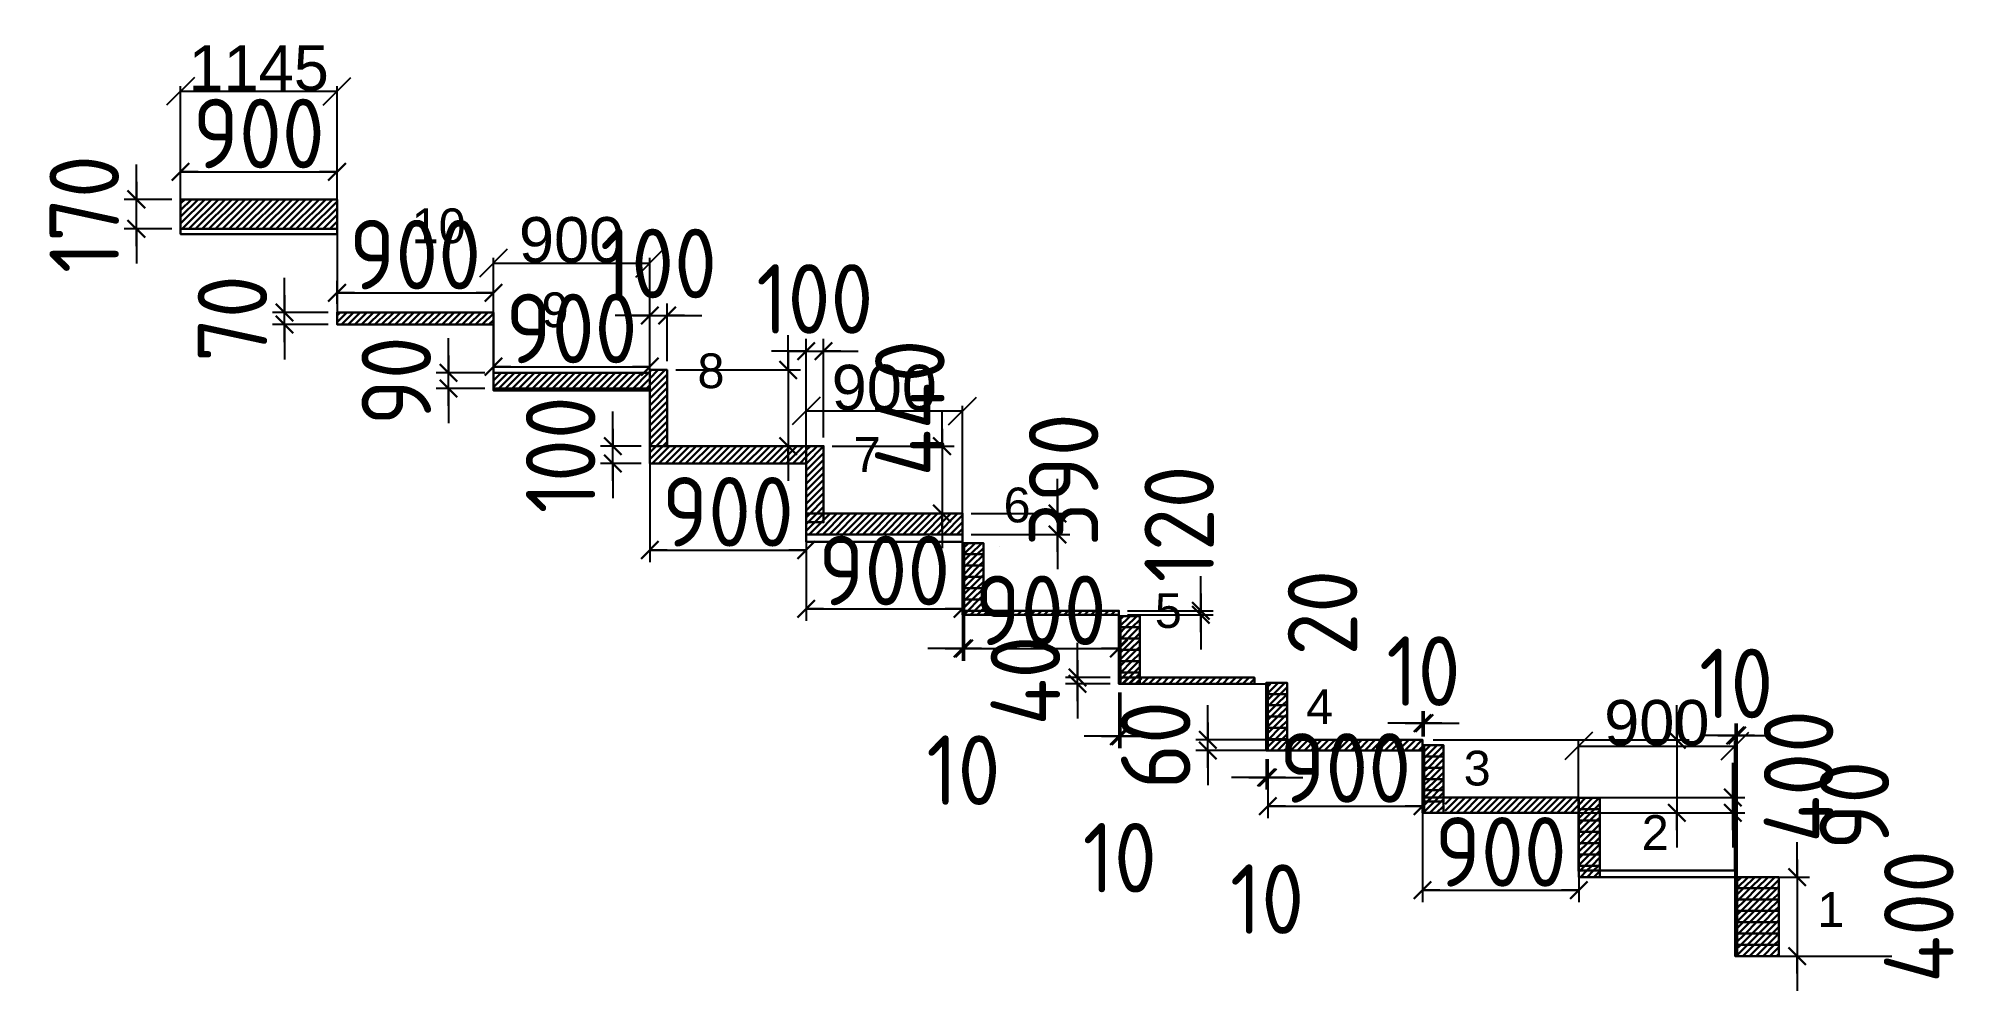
# Model space of a CAD drawing. Header units: millimetres. Extents: x -65509 to 912790, y 446 to 713294.
# Drawn here: x 259562 to 270647, y 394180 to 399688 of the extents above; entities that cross this region are included whole.
import ezdxf

# ---------------------------------------------------------------- set-up
doc = ezdxf.new("R2010")
doc.units = ezdxf.units.MM
doc.layers.get('Defpoints').update_dxf_attribs({"color": 250})
for name, color, linetype, lineweight in [('7.7.0) ммп алм резка', 6, 'Continuous', 30), ('7.7.1) ммп демонтаж бетона', 1, 'Continuous', 30), ('7.7.2) ммп кирпич', 20, 'Continuous', 30), ('7.7.3) ммп монтаж бетона', 5, 'Continuous', 30)]:
    doc.layers.add(name, color=color, linetype=linetype, lineweight=lineweight)
doc.styles.get("Standard").update_dxf_attribs({"font": 'arial.ttf'})
doc.styles.add('СПДС', font='isocpeur.ttf', dxfattribs={"width": 0.9})
doc.dimstyles.new('ISO-25', dxfattribs={"dimtxt": 2.5, "dimasz": 2.5, "dimexe": 1.25, "dimexo": 0.625, "dimtad": 1, "dimtxsty": 'Standard', "dimcen": 2.5, "dimadec": 0, "dimazin": 0, "dimtfac": 1, "dimtmove": 0, "dimatfit": 3, "dimfxl": 1, "dimarcsym": 0})
doc.dimstyles.new('Размера А3', dxfattribs={"dimtxt": 400, "dimasz": 100, "dimexe": 70, "dimexo": 50, "dimgap": 20, "dimtad": 1, "dimdec": 0, "dimrnd": 10, "dimzin": 0, "dimdsep": 46, "dimtxsty": 'СПДС', "dimblk": 'ARROWHEAD_6', "dimcen": 1, "dimazin": 0, "dimtfac": 1, "dimtdec": 0, "dimtmove": 2, "dimatfit": 0, "dimfxl": 1, "dimtolj": 1, "dimtzin": 0, "dimarcsym": 0})
pattern_1 = [(45, (-120, 0), (-19.3075507, 19.3075507), [])]

msp = doc.modelspace()

# ---------------------------------------------------------------- texts
at = {"char_height": 200, "attachment_point": 1}
for s, insert in [('10', (261709.566, 398709.74)), ('9', (262457.367, 398226.479)), ('8', (263354.588, 397875.451)), ('7', (264253.311, 397393.717)), ('6', (265116.435, 397103.085)), ('5', (265987.046, 396495.564)), ('4', (266857.657, 395942.448)), ('3', (267764.543, 395588.817)), ('2', (268789.082, 395218.188)), ('1', (269799.581, 394775.055))]:
    msp.add_mtext_dynamic_manual_height_columns(s, width=428.23244, gutter_width=12.5, heights=[0], dxfattribs=dict(at, insert=insert))
at = {"layer": '7.7.1) ммп демонтаж бетона', "insert": (265090.53, 396763.586), "char_height": 2.5, "attachment_point": 1}
msp.add_mtext_dynamic_manual_height_columns('6', width=346.442, gutter_width=12.5, heights=[0], dxfattribs=at)

# ---------------------------------------------------------------- blocks, each defined once
blk = doc.blocks.new('_Oblique')
at = {"color": 0, "linetype": 'ByBlock', "lineweight": -2}
blk.add_line((-0.5, -0.5), (0.5, 0.5), dxfattribs=at)
blk = doc.blocks.new('*D589')
at = {"layer": '7.7.0) ммп алм резка', "color": 0, "lineweight": -2, "transparency": 16777216}
for p, q in [((260379, 398605), (260379, 399414)), ((261280, 398622), (261280, 399414)), ((260379, 399384), (261280, 399384))]:
    blk.add_line(p, q, dxfattribs=at)
at = {"layer": 'Defpoints', "color": 0, "lineweight": 25, "transparency": 16777216}
for p in [(261280, 399384), (260379, 398575), (261280, 398592)]:
    blk.add_point(p, dxfattribs=at)
at = {"layer": '7.7.0) ммп алм резка', "color": 0, "lineweight": -2, "transparency": 16777216, "xscale": 160, "yscale": 160, "zscale": 160, "rotation": 180}
blk.add_blockref('_Oblique', (260379, 399384), dxfattribs=at)
at = {"layer": '7.7.0) ммп алм резка', "color": 0, "lineweight": -2, "transparency": 16777216, "xscale": 160, "yscale": 160, "zscale": 160}
blk.add_blockref('_Oblique', (261280, 399384), dxfattribs=at)
at = {"layer": '7.7.0) ммп алм резка', "color": 0, "lineweight": 25, "transparency": 16777216, "insert": (260829, 399517), "char_height": 260, "attachment_point": 5}
blk.add_mtext('1145', dxfattribs=at)
blk = doc.blocks.new('*D590')
at = {"layer": '7.7.0) ммп алм резка', "color": 0, "lineweight": -2, "transparency": 16777216}
for p, q in [((262180, 397675), (262180, 398425)), ((262180, 398395), (263080, 398395)), ((263080, 397675), (263080, 398425))]:
    blk.add_line(p, q, dxfattribs=at)
at = {"layer": 'Defpoints', "color": 0, "lineweight": 25, "transparency": 16777216}
for p in [(263080, 398395), (262180, 397645), (263080, 397645)]:
    blk.add_point(p, dxfattribs=at)
at = {"layer": '7.7.0) ммп алм резка', "color": 0, "lineweight": -2, "transparency": 16777216, "xscale": 160, "yscale": 160, "zscale": 160, "rotation": 180}
blk.add_blockref('_Oblique', (262180, 398395), dxfattribs=at)
at = {"layer": '7.7.0) ммп алм резка', "color": 0, "lineweight": -2, "transparency": 16777216, "xscale": 160, "yscale": 160, "zscale": 160}
blk.add_blockref('_Oblique', (263080, 398395), dxfattribs=at)
at = {"layer": '7.7.0) ммп алм резка', "color": 0, "lineweight": 25, "transparency": 16777216, "insert": (262630, 398528), "char_height": 260, "attachment_point": 5}
blk.add_mtext('900', dxfattribs=at)
blk = doc.blocks.new('*D591')
at = {"layer": '7.7.0) ммп алм резка', "color": 0, "lineweight": -2, "transparency": 16777216}
for p, q in [((263980, 396824), (263980, 397574)), ((263980, 397544), (264880, 397544)), ((264880, 396824), (264880, 397574))]:
    blk.add_line(p, q, dxfattribs=at)
at = {"layer": 'Defpoints', "color": 0, "lineweight": 25, "transparency": 16777216}
for p in [(264880, 397544), (263980, 396794), (264880, 396794)]:
    blk.add_point(p, dxfattribs=at)
at = {"layer": '7.7.0) ммп алм резка', "color": 0, "lineweight": -2, "transparency": 16777216, "xscale": 160, "yscale": 160, "zscale": 160, "rotation": 180}
blk.add_blockref('_Oblique', (263980, 397544), dxfattribs=at)
at = {"layer": '7.7.0) ммп алм резка', "color": 0, "lineweight": -2, "transparency": 16777216, "xscale": 160, "yscale": 160, "zscale": 160}
blk.add_blockref('_Oblique', (264880, 397544), dxfattribs=at)
at = {"layer": '7.7.0) ммп алм резка', "color": 0, "lineweight": 25, "transparency": 16777216, "insert": (264430, 397678), "char_height": 260, "attachment_point": 5}
blk.add_mtext('900', dxfattribs=at)
blk = doc.blocks.new('*D592')
at = {"layer": '7.7.0) ммп алм резка', "color": 0, "lineweight": -2, "transparency": 16777216}
for p, q in [((268426, 394896), (268426, 395646)), ((268426, 395616), (269326, 395616)), ((269326, 394896), (269326, 395646))]:
    blk.add_line(p, q, dxfattribs=at)
at = {"layer": 'Defpoints', "color": 0, "lineweight": 25, "transparency": 16777216}
for p in [(269326, 395616), (268426, 394866), (269326, 394866)]:
    blk.add_point(p, dxfattribs=at)
at = {"layer": '7.7.0) ммп алм резка', "color": 0, "lineweight": -2, "transparency": 16777216, "xscale": 160, "yscale": 160, "zscale": 160, "rotation": 180}
blk.add_blockref('_Oblique', (268426, 395616), dxfattribs=at)
at = {"layer": '7.7.0) ммп алм резка', "color": 0, "lineweight": -2, "transparency": 16777216, "xscale": 160, "yscale": 160, "zscale": 160}
blk.add_blockref('_Oblique', (269326, 395616), dxfattribs=at)
at = {"layer": '7.7.0) ммп алм резка', "color": 0, "lineweight": 25, "transparency": 16777216, "insert": (268876, 395749), "char_height": 260, "attachment_point": 5}
blk.add_mtext('900', dxfattribs=at)
blk = doc.blocks.new('ARROWHEAD_6')
at = {"color": 0, "linetype": 'Continuous'}
for p, q in [((0, 0), (-1, 0)), ((-0.5, -0.5), (0.5, 0.5))]:
    blk.add_line(p, q, dxfattribs=at)
blk = doc.blocks.new('*D593')
at = {"layer": '7.7.3) ммп монтаж бетона', "color": 0, "lineweight": -2, "transparency": 16777216}
for p, q in [((260380, 398812), (260380, 398991)), ((261280, 398812), (261280, 398991)), ((260480, 398921), (261180, 398921))]:
    blk.add_line(p, q, dxfattribs=at)
at = {"layer": 'Defpoints', "color": 0, "lineweight": 25, "transparency": 16777216}
for p in [(261280, 398921), (260380, 398762), (261280, 398762)]:
    blk.add_point(p, dxfattribs=at)
at = {"layer": '7.7.3) ммп монтаж бетона', "color": 0, "lineweight": -2, "transparency": 16777216, "xscale": 100, "yscale": 100, "zscale": 100, "rotation": 180}
blk.add_blockref('ARROWHEAD_6', (260380, 398921), dxfattribs=at)
at = {"layer": '7.7.3) ммп монтаж бетона', "color": 0, "lineweight": -2, "transparency": 16777216, "xscale": 100, "yscale": 100, "zscale": 100}
blk.add_blockref('ARROWHEAD_6', (261280, 398921), dxfattribs=at)
at = {"layer": '7.7.3) ммп монтаж бетона', "color": 0, "lineweight": 25, "transparency": 16777216, "insert": (260830, 399141), "char_height": 400, "attachment_point": 5, "style": 'СПДС'}
blk.add_mtext('\\A1;900', dxfattribs=at)
blk = doc.blocks.new('*D594')
at = {"layer": '7.7.3) ммп монтаж бетона', "color": 0, "lineweight": -2, "transparency": 16777216}
for p, q in [((260125, 398862), (260125, 398962)), ((260330, 398762), (260055, 398762)), ((260125, 398592), (260125, 398762)), ((260330, 398592), (260055, 398592)), ((260125, 398492), (260125, 398392))]:
    blk.add_line(p, q, dxfattribs=at)
at = {"layer": 'Defpoints', "color": 0, "lineweight": 25, "transparency": 16777216}
for p in [(260125, 398762), (260380, 398762), (260380, 398592)]:
    blk.add_point(p, dxfattribs=at)
at = {"layer": '7.7.3) ммп монтаж бетона', "color": 0, "lineweight": -2, "transparency": 16777216, "xscale": 100, "yscale": 100, "zscale": 100}
for p, rotation in [((260125, 398762), 270), ((260125, 398592), 90)]:
    blk.add_blockref('ARROWHEAD_6', p, dxfattribs=dict(at, rotation=rotation))
at = {"layer": '7.7.3) ммп монтаж бетона', "color": 0, "lineweight": 25, "transparency": 16777216, "insert": (259825, 398677), "char_height": 400, "attachment_point": 5, "rotation": 90, "style": 'СПДС'}
blk.add_mtext('\\A1;170', dxfattribs=at)
blk = doc.blocks.new('*D595')
at = {"layer": '7.7.3) ммп монтаж бетона', "color": 0, "lineweight": -2, "transparency": 16777216}
for p, q in [((261280, 398161), (261280, 398294)), ((262180, 398161), (262180, 398294)), ((261380, 398224), (262080, 398224))]:
    blk.add_line(p, q, dxfattribs=at)
at = {"layer": 'Defpoints', "color": 0, "lineweight": 25, "transparency": 16777216}
for p in [(262180, 398224), (261280, 398111), (262180, 398111)]:
    blk.add_point(p, dxfattribs=at)
at = {"layer": '7.7.3) ммп монтаж бетона', "color": 0, "lineweight": -2, "transparency": 16777216, "xscale": 100, "yscale": 100, "zscale": 100, "rotation": 180}
blk.add_blockref('ARROWHEAD_6', (261280, 398224), dxfattribs=at)
at = {"layer": '7.7.3) ммп монтаж бетона', "color": 0, "lineweight": -2, "transparency": 16777216, "xscale": 100, "yscale": 100, "zscale": 100}
blk.add_blockref('ARROWHEAD_6', (262180, 398224), dxfattribs=at)
at = {"layer": '7.7.3) ммп монтаж бетона', "color": 0, "lineweight": 25, "transparency": 16777216, "insert": (261730, 398444), "char_height": 400, "attachment_point": 5, "style": 'СПДС'}
blk.add_mtext('\\A1;900', dxfattribs=at)
blk = doc.blocks.new('*D596')
at = {"layer": '7.7.3) ммп монтаж бетона', "color": 0, "lineweight": -2, "transparency": 16777216}
for p, q in [((260978, 398211), (260978, 398311)), ((261230, 398111), (260908, 398111)), ((260978, 398041), (260978, 398111)), ((261230, 398041), (260908, 398041)), ((260978, 397941), (260978, 397841))]:
    blk.add_line(p, q, dxfattribs=at)
at = {"layer": 'Defpoints', "color": 0, "lineweight": 25, "transparency": 16777216}
for p in [(260978, 398111), (261280, 398111), (261280, 398041)]:
    blk.add_point(p, dxfattribs=at)
at = {"layer": '7.7.3) ммп монтаж бетона', "color": 0, "lineweight": -2, "transparency": 16777216, "xscale": 100, "yscale": 100, "zscale": 100}
for p, rotation in [((260978, 398111), 270), ((260978, 398041), 90)]:
    blk.add_blockref('ARROWHEAD_6', p, dxfattribs=dict(at, rotation=rotation))
at = {"layer": '7.7.3) ммп монтаж бетона', "color": 0, "lineweight": 25, "transparency": 16777216, "insert": (260678, 398076), "char_height": 400, "attachment_point": 5, "rotation": 90, "style": 'СПДС'}
blk.add_mtext('\\A1;70', dxfattribs=at)
blk = doc.blocks.new('*D597')
at = {"layer": '7.7.3) ммп монтаж бетона', "color": 0, "lineweight": -2, "transparency": 16777216}
for p, q in [((262180, 397813), (262180, 397869)), ((263080, 397813), (263080, 397869)), ((262280, 397799), (262980, 397799))]:
    blk.add_line(p, q, dxfattribs=at)
at = {"layer": 'Defpoints', "color": 0, "lineweight": 25, "transparency": 16777216}
for p in [(262180, 397763), (263080, 397799), (263080, 397763)]:
    blk.add_point(p, dxfattribs=at)
at = {"layer": '7.7.3) ммп монтаж бетона', "color": 0, "lineweight": -2, "transparency": 16777216, "xscale": 100, "yscale": 100, "zscale": 100, "rotation": 180}
blk.add_blockref('ARROWHEAD_6', (262180, 397799), dxfattribs=at)
at = {"layer": '7.7.3) ммп монтаж бетона', "color": 0, "lineweight": -2, "transparency": 16777216, "xscale": 100, "yscale": 100, "zscale": 100}
blk.add_blockref('ARROWHEAD_6', (263080, 397799), dxfattribs=at)
at = {"layer": '7.7.3) ммп монтаж бетона', "color": 0, "lineweight": 25, "transparency": 16777216, "insert": (262630, 398019), "char_height": 400, "attachment_point": 5, "style": 'СПДС'}
blk.add_mtext('\\A1;900', dxfattribs=at)
blk = doc.blocks.new('*D598')
at = {"layer": '7.7.3) ммп монтаж бетона', "color": 0, "lineweight": -2, "transparency": 16777216}
for p, q in [((261921, 397863), (261921, 397963)), ((262130, 397763), (261851, 397763)), ((261921, 397673), (261921, 397763)), ((262130, 397673), (261851, 397673)), ((261921, 397573), (261921, 397473))]:
    blk.add_line(p, q, dxfattribs=at)
at = {"layer": 'Defpoints', "color": 0, "lineweight": 25, "transparency": 16777216}
for p in [(261921, 397763), (262180, 397763), (262180, 397673)]:
    blk.add_point(p, dxfattribs=at)
at = {"layer": '7.7.3) ммп монтаж бетона', "color": 0, "lineweight": -2, "transparency": 16777216, "xscale": 100, "yscale": 100, "zscale": 100}
for p, rotation in [((261921, 397763), 270), ((261921, 397673), 90)]:
    blk.add_blockref('ARROWHEAD_6', p, dxfattribs=dict(at, rotation=rotation))
at = {"layer": '7.7.3) ммп монтаж бетона', "color": 0, "lineweight": 25, "transparency": 16777216, "insert": (261621, 397718), "char_height": 400, "attachment_point": 5, "rotation": 90, "style": 'СПДС'}
blk.add_mtext('\\A1;90', dxfattribs=at)
blk = doc.blocks.new('*D599')
at = {"layer": '7.7.3) ммп монтаж бетона', "color": 0, "lineweight": -2, "transparency": 16777216}
for p, q in [((262980, 398093), (262880, 398093)), ((263080, 397830), (263080, 398163)), ((263080, 398093), (263180, 398093)), ((263180, 397830), (263180, 398163)), ((263280, 398093), (263380, 398093))]:
    blk.add_line(p, q, dxfattribs=at)
at = {"layer": 'Defpoints', "color": 0, "lineweight": 25, "transparency": 16777216}
for p in [(263180, 398093), (263080, 397780), (263180, 397780)]:
    blk.add_point(p, dxfattribs=at)
at = {"layer": '7.7.3) ммп монтаж бетона', "color": 0, "lineweight": -2, "transparency": 16777216, "xscale": 100, "yscale": 100, "zscale": 100}
blk.add_blockref('ARROWHEAD_6', (263080, 398093), dxfattribs=at)
at = {"layer": '7.7.3) ммп монтаж бетона', "color": 0, "lineweight": -2, "transparency": 16777216, "xscale": 100, "yscale": 100, "zscale": 100, "rotation": 180}
blk.add_blockref('ARROWHEAD_6', (263180, 398093), dxfattribs=at)
at = {"layer": '7.7.3) ммп монтаж бетона', "color": 0, "lineweight": 25, "transparency": 16777216, "insert": (263130, 398393), "char_height": 400, "attachment_point": 5, "style": 'СПДС'}
blk.add_mtext('\\A1;100', dxfattribs=at)
blk = doc.blocks.new('*D600')
at = {"layer": '7.7.3) ммп монтаж бетона', "color": 0, "lineweight": -2, "transparency": 16777216}
for p, q in [((263877, 397880), (263877, 397980)), ((263230, 397780), (263947, 397780)), ((263877, 397780), (263877, 397342)), ((263230, 397342), (263947, 397342)), ((263877, 397242), (263877, 397142))]:
    blk.add_line(p, q, dxfattribs=at)
at = {"layer": 'Defpoints', "color": 0, "lineweight": 25, "transparency": 16777216}
for p in [(263180, 397780), (263180, 397342), (263877, 397342)]:
    blk.add_point(p, dxfattribs=at)
at = {"layer": '7.7.3) ммп монтаж бетона', "color": 0, "lineweight": -2, "transparency": 16777216, "xscale": 100, "yscale": 100, "zscale": 100}
for p, rotation in [((263877, 397780), 270), ((263877, 397342), 90)]:
    blk.add_blockref('ARROWHEAD_6', p, dxfattribs=dict(at, rotation=rotation))
at = {"layer": '7.7.3) ммп монтаж бетона', "color": 0, "lineweight": 25, "transparency": 16777216, "insert": (264577, 397561), "char_height": 400, "attachment_point": 5, "rotation": 90, "style": 'СПДС'}
blk.add_mtext('\\A1;440', dxfattribs=at)
blk = doc.blocks.new('*D601')
at = {"layer": '7.7.3) ммп монтаж бетона', "color": 0, "lineweight": -2, "transparency": 16777216}
for p, q in [((263080, 397292), (263080, 396674)), ((263980, 397192), (263980, 396674)), ((263180, 396744), (263880, 396744))]:
    blk.add_line(p, q, dxfattribs=at)
at = {"layer": 'Defpoints', "color": 0, "lineweight": 25, "transparency": 16777216}
for p in [(263080, 397342), (263980, 397242), (263980, 396744)]:
    blk.add_point(p, dxfattribs=at)
at = {"layer": '7.7.3) ммп монтаж бетона', "color": 0, "lineweight": -2, "transparency": 16777216, "xscale": 100, "yscale": 100, "zscale": 100, "rotation": 180}
blk.add_blockref('ARROWHEAD_6', (263080, 396744), dxfattribs=at)
at = {"layer": '7.7.3) ммп монтаж бетона', "color": 0, "lineweight": -2, "transparency": 16777216, "xscale": 100, "yscale": 100, "zscale": 100}
blk.add_blockref('ARROWHEAD_6', (263980, 396744), dxfattribs=at)
at = {"layer": '7.7.3) ммп монтаж бетона', "color": 0, "lineweight": 25, "transparency": 16777216, "insert": (263530, 396964), "char_height": 400, "attachment_point": 5, "style": 'СПДС'}
blk.add_mtext('\\A1;900', dxfattribs=at)
blk = doc.blocks.new('*D602')
at = {"layer": '7.7.3) ммп монтаж бетона', "color": 0, "lineweight": -2, "transparency": 16777216}
for p, q in [((262867, 397442), (262867, 397542)), ((263030, 397342), (262797, 397342)), ((262867, 397242), (262867, 397342)), ((263030, 397242), (262797, 397242)), ((262867, 397142), (262867, 397042))]:
    blk.add_line(p, q, dxfattribs=at)
at = {"layer": 'Defpoints', "color": 0, "lineweight": 25, "transparency": 16777216}
for p in [(262867, 397342), (263080, 397342), (263080, 397242)]:
    blk.add_point(p, dxfattribs=at)
at = {"layer": '7.7.3) ммп монтаж бетона', "color": 0, "lineweight": -2, "transparency": 16777216, "xscale": 100, "yscale": 100, "zscale": 100}
for p, rotation in [((262867, 397342), 270), ((262867, 397242), 90)]:
    blk.add_blockref('ARROWHEAD_6', p, dxfattribs=dict(at, rotation=rotation))
at = {"layer": '7.7.3) ммп монтаж бетона', "color": 0, "lineweight": 25, "transparency": 16777216, "insert": (262567, 397292), "char_height": 400, "attachment_point": 5, "rotation": 90, "style": 'СПДС'}
blk.add_mtext('\\A1;100', dxfattribs=at)
blk = doc.blocks.new('*D603')
at = {"layer": '7.7.3) ммп монтаж бетона', "color": 0, "lineweight": -2, "transparency": 16777216}
for p, q in [((263980, 397392), (263980, 397959)), ((264080, 397392), (264080, 397959)), ((263880, 397889), (263780, 397889)), ((263980, 397889), (264080, 397889)), ((264180, 397889), (264280, 397889))]:
    blk.add_line(p, q, dxfattribs=at)
at = {"layer": 'Defpoints', "color": 0, "lineweight": 25, "transparency": 16777216}
for p in [(264080, 397889), (263980, 397342), (264080, 397342)]:
    blk.add_point(p, dxfattribs=at)
at = {"layer": '7.7.3) ммп монтаж бетона', "color": 0, "lineweight": -2, "transparency": 16777216, "xscale": 100, "yscale": 100, "zscale": 100}
blk.add_blockref('ARROWHEAD_6', (263980, 397889), dxfattribs=at)
at = {"layer": '7.7.3) ммп монтаж бетона', "color": 0, "lineweight": -2, "transparency": 16777216, "xscale": 100, "yscale": 100, "zscale": 100, "rotation": 180}
blk.add_blockref('ARROWHEAD_6', (264080, 397889), dxfattribs=at)
at = {"layer": '7.7.3) ммп монтаж бетона', "color": 0, "lineweight": 25, "transparency": 16777216, "insert": (264030, 398189), "char_height": 400, "attachment_point": 5, "style": 'СПДС'}
blk.add_mtext('\\A1;100', dxfattribs=at)
blk = doc.blocks.new('*D604')
at = {"layer": '7.7.3) ммп монтаж бетона', "color": 0, "lineweight": -2, "transparency": 16777216}
for p, q in [((264762, 397442), (264762, 397542)), ((264130, 397342), (264832, 397342)), ((264762, 397342), (264762, 396954)), ((264130, 396954), (264832, 396954)), ((264762, 396854), (264762, 396754))]:
    blk.add_line(p, q, dxfattribs=at)
at = {"layer": 'Defpoints', "color": 0, "lineweight": 25, "transparency": 16777216}
for p in [(264080, 397342), (264080, 396954), (264762, 396954)]:
    blk.add_point(p, dxfattribs=at)
at = {"layer": '7.7.3) ммп монтаж бетона', "color": 0, "lineweight": -2, "transparency": 16777216, "xscale": 100, "yscale": 100, "zscale": 100}
for p, rotation in [((264762, 397342), 270), ((264762, 396954), 90)]:
    blk.add_blockref('ARROWHEAD_6', p, dxfattribs=dict(at, rotation=rotation))
at = {"layer": '7.7.3) ммп монтаж бетона', "color": 0, "lineweight": 25, "transparency": 16777216, "insert": (265462, 397148), "char_height": 400, "attachment_point": 5, "rotation": 90, "style": 'СПДС'}
blk.add_mtext('\\A1;390', dxfattribs=at)
blk = doc.blocks.new('*D605')
at = {"layer": '7.7.3) ммп монтаж бетона', "color": 0, "lineweight": -2, "transparency": 16777216}
for p, q in [((263980, 396784), (263980, 396336)), ((264880, 396784), (264880, 396336)), ((264080, 396406), (264780, 396406))]:
    blk.add_line(p, q, dxfattribs=at)
at = {"layer": 'Defpoints', "color": 0, "lineweight": 25, "transparency": 16777216}
for p in [(263980, 396834), (264880, 396834), (264880, 396406)]:
    blk.add_point(p, dxfattribs=at)
at = {"layer": '7.7.3) ммп монтаж бетона', "color": 0, "lineweight": -2, "transparency": 16777216, "xscale": 100, "yscale": 100, "zscale": 100, "rotation": 180}
blk.add_blockref('ARROWHEAD_6', (263980, 396406), dxfattribs=at)
at = {"layer": '7.7.3) ммп монтаж бетона', "color": 0, "lineweight": -2, "transparency": 16777216, "xscale": 100, "yscale": 100, "zscale": 100}
blk.add_blockref('ARROWHEAD_6', (264880, 396406), dxfattribs=at)
at = {"layer": '7.7.3) ммп монтаж бетона', "color": 0, "lineweight": 25, "transparency": 16777216, "insert": (264430, 396626), "char_height": 400, "attachment_point": 5, "style": 'СПДС'}
blk.add_mtext('\\A1;900', dxfattribs=at)
blk = doc.blocks.new('*D606')
at = {"layer": '7.7.3) ммп монтаж бетона', "color": 0, "lineweight": -2, "transparency": 16777216}
for p, q in [((265427, 397054), (265427, 397154)), ((264930, 396954), (265497, 396954)), ((265427, 396954), (265427, 396834)), ((264930, 396834), (265497, 396834)), ((265427, 396734), (265427, 396634))]:
    blk.add_line(p, q, dxfattribs=at)
at = {"layer": 'Defpoints', "color": 0, "lineweight": 25, "transparency": 16777216}
for p in [(264880, 396954), (264880, 396834), (265427, 396834)]:
    blk.add_point(p, dxfattribs=at)
at = {"layer": '7.7.3) ммп монтаж бетона', "color": 0, "lineweight": -2, "transparency": 16777216, "xscale": 100, "yscale": 100, "zscale": 100}
for p, rotation in [((265427, 396954), 270), ((265427, 396834), 90)]:
    blk.add_blockref('ARROWHEAD_6', p, dxfattribs=dict(at, rotation=rotation))
at = {"layer": '7.7.3) ммп монтаж бетона', "color": 0, "lineweight": 25, "transparency": 16777216, "insert": (266127, 396894), "char_height": 400, "attachment_point": 5, "rotation": 90, "style": 'СПДС'}
blk.add_mtext('\\A1;120', dxfattribs=at)
blk = doc.blocks.new('*D607')
at = {"layer": '7.7.3) ммп монтаж бетона', "color": 0, "lineweight": -2, "transparency": 16777216}
for p, q in [((264880, 396734), (264880, 396107)), ((264890, 396734), (264890, 396107)), ((264780, 396177), (264680, 396177)), ((264880, 396177), (264890, 396177)), ((264990, 396177), (265090, 396177))]:
    blk.add_line(p, q, dxfattribs=at)
at = {"layer": 'Defpoints', "color": 0, "lineweight": 25, "transparency": 16777216}
for p in [(264880, 396784), (264890, 396784), (264890, 396177)]:
    blk.add_point(p, dxfattribs=at)
at = {"layer": '7.7.3) ммп монтаж бетона', "color": 0, "lineweight": -2, "transparency": 16777216, "xscale": 100, "yscale": 100, "zscale": 100}
blk.add_blockref('ARROWHEAD_6', (264880, 396177), dxfattribs=at)
at = {"layer": '7.7.3) ммп монтаж бетона', "color": 0, "lineweight": -2, "transparency": 16777216, "xscale": 100, "yscale": 100, "zscale": 100, "rotation": 180}
blk.add_blockref('ARROWHEAD_6', (264890, 396177), dxfattribs=at)
at = {"layer": '7.7.3) ммп монтаж бетона', "color": 0, "lineweight": 25, "transparency": 16777216, "insert": (264885, 395477), "char_height": 400, "attachment_point": 5, "style": 'СПДС'}
blk.add_mtext('\\A1;10', dxfattribs=at)
blk = doc.blocks.new('*D608')
at = {"layer": '7.7.3) ммп монтаж бетона', "color": 0, "lineweight": -2, "transparency": 16777216}
for p, q in [((264880, 396321), (264880, 396107)), ((265780, 396344), (265780, 396107)), ((264980, 396177), (265680, 396177))]:
    blk.add_line(p, q, dxfattribs=at)
at = {"layer": 'Defpoints', "color": 0, "lineweight": 25, "transparency": 16777216}
for p in [(265780, 396394), (264880, 396371), (265780, 396177)]:
    blk.add_point(p, dxfattribs=at)
at = {"layer": '7.7.3) ммп монтаж бетона', "color": 0, "lineweight": -2, "transparency": 16777216, "xscale": 100, "yscale": 100, "zscale": 100, "rotation": 180}
blk.add_blockref('ARROWHEAD_6', (264880, 396177), dxfattribs=at)
at = {"layer": '7.7.3) ммп монтаж бетона', "color": 0, "lineweight": -2, "transparency": 16777216, "xscale": 100, "yscale": 100, "zscale": 100}
blk.add_blockref('ARROWHEAD_6', (265780, 396177), dxfattribs=at)
at = {"layer": '7.7.3) ммп монтаж бетона', "color": 0, "lineweight": 25, "transparency": 16777216, "insert": (265330, 396397), "char_height": 400, "attachment_point": 5, "style": 'СПДС'}
blk.add_mtext('\\A1;900', dxfattribs=at)
blk = doc.blocks.new('*D609')
at = {"layer": '7.7.3) ммп монтаж бетона', "color": 0, "lineweight": -2, "transparency": 16777216}
for p, q in [((266252, 396494), (266252, 396594)), ((265830, 396394), (266322, 396394)), ((266252, 396371), (266252, 396394)), ((265830, 396371), (266322, 396371)), ((266252, 396271), (266252, 396171))]:
    blk.add_line(p, q, dxfattribs=at)
at = {"layer": 'Defpoints', "color": 0, "lineweight": 25, "transparency": 16777216}
for p in [(265780, 396394), (266252, 396394), (265780, 396371)]:
    blk.add_point(p, dxfattribs=at)
at = {"layer": '7.7.3) ммп монтаж бетона', "color": 0, "lineweight": -2, "transparency": 16777216, "xscale": 100, "yscale": 100, "zscale": 100}
for p, rotation in [((266252, 396394), 270), ((266252, 396371), 90)]:
    blk.add_blockref('ARROWHEAD_6', p, dxfattribs=dict(at, rotation=rotation))
at = {"layer": '7.7.3) ммп монтаж бетона', "color": 0, "lineweight": 25, "transparency": 16777216, "insert": (266952, 396383), "char_height": 400, "attachment_point": 5, "rotation": 90, "style": 'СПДС'}
blk.add_mtext('\\A1;20', dxfattribs=at)
blk = doc.blocks.new('*D610')
at = {"layer": '7.7.3) ммп монтаж бетона', "color": 0, "lineweight": -2, "transparency": 16777216}
for p, q in [((265780, 395924), (265780, 395603)), ((265790, 395924), (265790, 395603)), ((265680, 395673), (265580, 395673)), ((265780, 395673), (265790, 395673)), ((265890, 395673), (265990, 395673))]:
    blk.add_line(p, q, dxfattribs=at)
at = {"layer": 'Defpoints', "color": 0, "lineweight": 25, "transparency": 16777216}
for p in [(265780, 395974), (265790, 395974), (265790, 395673)]:
    blk.add_point(p, dxfattribs=at)
at = {"layer": '7.7.3) ммп монтаж бетона', "color": 0, "lineweight": -2, "transparency": 16777216, "xscale": 100, "yscale": 100, "zscale": 100}
blk.add_blockref('ARROWHEAD_6', (265780, 395673), dxfattribs=at)
at = {"layer": '7.7.3) ммп монтаж бетона', "color": 0, "lineweight": -2, "transparency": 16777216, "xscale": 100, "yscale": 100, "zscale": 100, "rotation": 180}
blk.add_blockref('ARROWHEAD_6', (265790, 395673), dxfattribs=at)
at = {"layer": '7.7.3) ммп монтаж бетона', "color": 0, "lineweight": 25, "transparency": 16777216, "insert": (265785, 394973), "char_height": 400, "attachment_point": 5, "style": 'СПДС'}
blk.add_mtext('\\A1;10', dxfattribs=at)
blk = doc.blocks.new('*D611')
at = {"layer": '7.7.3) ммп монтаж бетона', "color": 0, "lineweight": -2, "transparency": 16777216}
for p, q in [((265542, 396110), (265542, 396210)), ((265730, 396010), (265472, 396010)), ((265730, 395974), (265472, 395974)), ((265542, 395974), (265542, 396010)), ((265542, 395874), (265542, 395774))]:
    blk.add_line(p, q, dxfattribs=at)
at = {"layer": 'Defpoints', "color": 0, "lineweight": 25, "transparency": 16777216}
for p in [(265542, 396010), (265780, 396010), (265780, 395974)]:
    blk.add_point(p, dxfattribs=at)
at = {"layer": '7.7.3) ммп монтаж бетона', "color": 0, "lineweight": -2, "transparency": 16777216, "xscale": 100, "yscale": 100, "zscale": 100}
for p, rotation in [((265542, 396010), 270), ((265542, 395974), 90)]:
    blk.add_blockref('ARROWHEAD_6', p, dxfattribs=dict(at, rotation=rotation))
at = {"layer": '7.7.3) ммп монтаж бетона', "color": 0, "lineweight": 25, "transparency": 16777216, "insert": (265242, 395992), "char_height": 400, "attachment_point": 5, "rotation": 90, "style": 'СПДС'}
blk.add_mtext('\\A1;40', dxfattribs=at)
blk = doc.blocks.new('*D612')
at = {"layer": '7.7.3) ммп монтаж бетона', "color": 0, "lineweight": -2, "transparency": 16777216}
for p, q in [((266628, 395540), (266628, 395365)), ((266638, 395540), (266638, 395365)), ((266528, 395435), (266428, 395435)), ((266628, 395435), (266638, 395435)), ((266738, 395435), (266838, 395435))]:
    blk.add_line(p, q, dxfattribs=at)
at = {"layer": 'Defpoints', "color": 0, "lineweight": 25, "transparency": 16777216}
for p in [(266628, 395590), (266638, 395590), (266638, 395435)]:
    blk.add_point(p, dxfattribs=at)
at = {"layer": '7.7.3) ммп монтаж бетона', "color": 0, "lineweight": -2, "transparency": 16777216, "xscale": 100, "yscale": 100, "zscale": 100}
blk.add_blockref('ARROWHEAD_6', (266628, 395435), dxfattribs=at)
at = {"layer": '7.7.3) ммп монтаж бетона', "color": 0, "lineweight": -2, "transparency": 16777216, "xscale": 100, "yscale": 100, "zscale": 100, "rotation": 180}
blk.add_blockref('ARROWHEAD_6', (266638, 395435), dxfattribs=at)
at = {"layer": '7.7.3) ммп монтаж бетона', "color": 0, "lineweight": 25, "transparency": 16777216, "insert": (266633, 394735), "char_height": 400, "attachment_point": 5, "style": 'СПДС'}
blk.add_mtext('\\A1;10', dxfattribs=at)
blk = doc.blocks.new('*D613')
at = {"layer": '7.7.3) ммп монтаж бетона', "color": 0, "lineweight": -2, "transparency": 16777216}
for p, q in [((266638, 395540), (266638, 395200)), ((267528, 395540), (267528, 395200)), ((266738, 395270), (267428, 395270))]:
    blk.add_line(p, q, dxfattribs=at)
at = {"layer": 'Defpoints', "color": 0, "lineweight": 25, "transparency": 16777216}
for p in [(266638, 395590), (267528, 395590), (267528, 395270)]:
    blk.add_point(p, dxfattribs=at)
at = {"layer": '7.7.3) ммп монтаж бетона', "color": 0, "lineweight": -2, "transparency": 16777216, "xscale": 100, "yscale": 100, "zscale": 100, "rotation": 180}
blk.add_blockref('ARROWHEAD_6', (266638, 395270), dxfattribs=at)
at = {"layer": '7.7.3) ммп монтаж бетона', "color": 0, "lineweight": -2, "transparency": 16777216, "xscale": 100, "yscale": 100, "zscale": 100}
blk.add_blockref('ARROWHEAD_6', (267528, 395270), dxfattribs=at)
at = {"layer": '7.7.3) ммп монтаж бетона', "color": 0, "lineweight": 25, "transparency": 16777216, "insert": (267083, 395490), "char_height": 400, "attachment_point": 5, "style": 'СПДС'}
blk.add_mtext('\\A1;900', dxfattribs=at)
blk = doc.blocks.new('*D614')
at = {"layer": '7.7.3) ммп монтаж бетона', "color": 0, "lineweight": -2, "transparency": 16777216}
for p, q in [((266292, 395751), (266292, 395851)), ((267478, 395651), (266222, 395651)), ((266292, 395590), (266292, 395651)), ((267478, 395590), (266222, 395590)), ((266292, 395490), (266292, 395390))]:
    blk.add_line(p, q, dxfattribs=at)
at = {"layer": 'Defpoints', "color": 0, "lineweight": 25, "transparency": 16777216}
for p in [(266292, 395651), (267528, 395651), (267528, 395590)]:
    blk.add_point(p, dxfattribs=at)
at = {"layer": '7.7.3) ммп монтаж бетона', "color": 0, "lineweight": -2, "transparency": 16777216, "xscale": 100, "yscale": 100, "zscale": 100}
for p, rotation in [((266292, 395651), 270), ((266292, 395590), 90)]:
    blk.add_blockref('ARROWHEAD_6', p, dxfattribs=dict(at, rotation=rotation))
at = {"layer": '7.7.3) ммп монтаж бетона', "color": 0, "lineweight": 25, "transparency": 16777216, "insert": (265992, 395621), "char_height": 400, "attachment_point": 5, "rotation": 90, "style": 'СПДС'}
blk.add_mtext('\\A1;60', dxfattribs=at)
blk = doc.blocks.new('*D615')
at = {"layer": '7.7.3) ммп монтаж бетона', "color": 0, "lineweight": -2, "transparency": 16777216}
for p, q in [((267428, 395747), (267328, 395747)), ((267528, 395671), (267528, 395817)), ((267528, 395747), (267538, 395747)), ((267538, 395671), (267538, 395817)), ((267638, 395747), (267738, 395747))]:
    blk.add_line(p, q, dxfattribs=at)
at = {"layer": 'Defpoints', "color": 0, "lineweight": 25, "transparency": 16777216}
for p in [(267538, 395747), (267528, 395621), (267538, 395621)]:
    blk.add_point(p, dxfattribs=at)
at = {"layer": '7.7.3) ммп монтаж бетона', "color": 0, "lineweight": -2, "transparency": 16777216, "xscale": 100, "yscale": 100, "zscale": 100}
blk.add_blockref('ARROWHEAD_6', (267528, 395747), dxfattribs=at)
at = {"layer": '7.7.3) ммп монтаж бетона', "color": 0, "lineweight": -2, "transparency": 16777216, "xscale": 100, "yscale": 100, "zscale": 100, "rotation": 180}
blk.add_blockref('ARROWHEAD_6', (267538, 395747), dxfattribs=at)
at = {"layer": '7.7.3) ммп монтаж бетона', "color": 0, "lineweight": 25, "transparency": 16777216, "insert": (267533, 396047), "char_height": 400, "attachment_point": 5, "style": 'СПДС'}
blk.add_mtext('\\A1;10', dxfattribs=at)
blk = doc.blocks.new('*D616')
at = {"layer": '7.7.3) ммп монтаж бетона', "color": 0, "lineweight": -2, "transparency": 16777216}
for p, q in [((268992, 395751), (268992, 395851)), ((267588, 395651), (269062, 395651)), ((268992, 395651), (268992, 395231)), ((267588, 395231), (269062, 395231)), ((268992, 395131), (268992, 395031))]:
    blk.add_line(p, q, dxfattribs=at)
at = {"layer": 'Defpoints', "color": 0, "lineweight": 25, "transparency": 16777216}
for p in [(267538, 395651), (267538, 395231), (268992, 395231)]:
    blk.add_point(p, dxfattribs=at)
at = {"layer": '7.7.3) ммп монтаж бетона', "color": 0, "lineweight": -2, "transparency": 16777216, "xscale": 100, "yscale": 100, "zscale": 100}
for p, rotation in [((268992, 395651), 270), ((268992, 395231), 90)]:
    blk.add_blockref('ARROWHEAD_6', p, dxfattribs=dict(at, rotation=rotation))
at = {"layer": '7.7.3) ммп монтаж бетона', "color": 0, "lineweight": 25, "transparency": 16777216, "insert": (269692, 395441), "char_height": 400, "attachment_point": 5, "rotation": 90, "style": 'СПДС'}
blk.add_mtext('\\A1;400', dxfattribs=at)
blk = doc.blocks.new('*D617')
at = {"layer": '7.7.3) ммп монтаж бетона', "color": 0, "lineweight": -2, "transparency": 16777216}
for p, q in [((267528, 395269), (267528, 394717)), ((268428, 395269), (268428, 394717)), ((267628, 394787), (268328, 394787))]:
    blk.add_line(p, q, dxfattribs=at)
at = {"layer": 'Defpoints', "color": 0, "lineweight": 25, "transparency": 16777216}
for p in [(267528, 395319), (268428, 395319), (268428, 394787)]:
    blk.add_point(p, dxfattribs=at)
at = {"layer": '7.7.3) ммп монтаж бетона', "color": 0, "lineweight": -2, "transparency": 16777216, "xscale": 100, "yscale": 100, "zscale": 100, "rotation": 180}
blk.add_blockref('ARROWHEAD_6', (267528, 394787), dxfattribs=at)
at = {"layer": '7.7.3) ммп монтаж бетона', "color": 0, "lineweight": -2, "transparency": 16777216, "xscale": 100, "yscale": 100, "zscale": 100}
blk.add_blockref('ARROWHEAD_6', (268428, 394787), dxfattribs=at)
at = {"layer": '7.7.3) ммп монтаж бетона', "color": 0, "lineweight": 25, "transparency": 16777216, "insert": (267978, 395007), "char_height": 400, "attachment_point": 5, "style": 'СПДС'}
blk.add_mtext('\\A1;900', dxfattribs=at)
blk = doc.blocks.new('*D618')
at = {"layer": '7.7.3) ммп монтаж бетона', "color": 0, "lineweight": -2, "transparency": 16777216}
for p, q in [((269313, 395419), (269313, 395519)), ((268478, 395319), (269383, 395319)), ((269313, 395231), (269313, 395319)), ((268478, 395231), (269383, 395231)), ((269313, 395131), (269313, 395031))]:
    blk.add_line(p, q, dxfattribs=at)
at = {"layer": 'Defpoints', "color": 0, "lineweight": 25, "transparency": 16777216}
for p in [(268428, 395319), (269313, 395319), (268428, 395231)]:
    blk.add_point(p, dxfattribs=at)
at = {"layer": '7.7.3) ммп монтаж бетона', "color": 0, "lineweight": -2, "transparency": 16777216, "xscale": 100, "yscale": 100, "zscale": 100}
for p, rotation in [((269313, 395319), 270), ((269313, 395231), 90)]:
    blk.add_blockref('ARROWHEAD_6', p, dxfattribs=dict(at, rotation=rotation))
at = {"layer": '7.7.3) ммп монтаж бетона', "color": 0, "lineweight": 25, "transparency": 16777216, "insert": (270013, 395275), "char_height": 400, "attachment_point": 5, "rotation": 90, "style": 'СПДС'}
blk.add_mtext('\\A1;90', dxfattribs=at)
blk = doc.blocks.new('*D619')
at = {"layer": '7.7.3) ммп монтаж бетона', "color": 0, "lineweight": -2, "transparency": 16777216}
for p, q in [((269684, 394962), (269684, 395062)), ((269388, 394862), (269754, 394862)), ((269684, 394862), (269684, 394407)), ((269388, 394407), (269754, 394407)), ((269684, 394307), (269684, 394207))]:
    blk.add_line(p, q, dxfattribs=at)
at = {"layer": 'Defpoints', "color": 0, "lineweight": 25, "transparency": 16777216}
for p in [(269338, 394862), (269338, 394407), (269684, 394407)]:
    blk.add_point(p, dxfattribs=at)
at = {"layer": '7.7.3) ммп монтаж бетона', "color": 0, "lineweight": -2, "transparency": 16777216, "xscale": 100, "yscale": 100, "zscale": 100}
for p, rotation in [((269684, 394862), 270), ((269684, 394407), 90)]:
    blk.add_blockref('ARROWHEAD_6', p, dxfattribs=dict(at, rotation=rotation))
at = {"layer": '7.7.3) ммп монтаж бетона', "color": 0, "lineweight": 25, "transparency": 16777216, "insert": (270384, 394635), "char_height": 400, "attachment_point": 5, "rotation": 90, "style": 'СПДС'}
blk.add_mtext('\\A1;400', dxfattribs=at)
blk = doc.blocks.new('*D620')
at = {"layer": '7.7.3) ммп монтаж бетона', "color": 0, "lineweight": -2, "transparency": 16777216}
for p, q in [((269328, 394457), (269328, 395746)), ((269338, 394457), (269338, 395746)), ((269228, 395676), (269128, 395676)), ((269328, 395676), (269338, 395676)), ((269438, 395676), (269538, 395676))]:
    blk.add_line(p, q, dxfattribs=at)
at = {"layer": 'Defpoints', "color": 0, "lineweight": 25, "transparency": 16777216}
for p in [(269338, 395676), (269328, 394407), (269338, 394407)]:
    blk.add_point(p, dxfattribs=at)
at = {"layer": '7.7.3) ммп монтаж бетона', "color": 0, "lineweight": -2, "transparency": 16777216, "xscale": 100, "yscale": 100, "zscale": 100}
blk.add_blockref('ARROWHEAD_6', (269328, 395676), dxfattribs=at)
at = {"layer": '7.7.3) ммп монтаж бетона', "color": 0, "lineweight": -2, "transparency": 16777216, "xscale": 100, "yscale": 100, "zscale": 100, "rotation": 180}
blk.add_blockref('ARROWHEAD_6', (269338, 395676), dxfattribs=at)
at = {"layer": '7.7.3) ммп монтаж бетона', "color": 0, "lineweight": 25, "transparency": 16777216, "insert": (269333, 395976), "char_height": 400, "attachment_point": 5, "style": 'СПДС'}
blk.add_mtext('\\A1;10', dxfattribs=at)

# ---------------------------------------------------------------- dimensions: what is measured, and where the dimension line sits
at = {"layer": '7.7.0) ммп алм резка', "color": 0, "lineweight": 25}
dim = msp.add_linear_dim(base=(261280.005, 399383.569), p1=(260378.846, 398574.716), p2=(261280.005, 398591.95), text='1145', dimstyle='ISO-25', override={"dimtxt": 260, "dimasz": 160, "dimexe": 30, "dimexo": 30, "dimdec": 0, "dimblk1": 'Oblique', "dimblk2": 'Oblique', "dimsah": 1}, dxfattribs=at)
dim.commit()
dim.dimension.update_dxf_attribs({"geometry": '*D589', "text_midpoint": (260829.426, 399516.943)})
for base, p1, p2, picture, middle in [((263080.265, 398395.044), (262180.265, 397645.044), (263080.265, 397645.044), '*D590', (262630.265, 398528.418)), ((264879.979, 397544.299), (263979.979, 396794.299), (264879.979, 396794.299), '*D591', (264429.979, 397677.673)), ((269326.31, 395615.865), (268426.31, 394865.865), (269326.31, 394865.865), '*D592', (268876.31, 395749.239))]:
    dim = msp.add_linear_dim(base=base, p1=p1, p2=p2, dimstyle='ISO-25', override={"dimtxt": 260, "dimasz": 160, "dimexe": 30, "dimexo": 30, "dimdec": 0, "dimblk1": 'Oblique', "dimblk2": 'Oblique', "dimsah": 1}, dxfattribs=at)
    dim.commit()
    dim.dimension.update_dxf_attribs({"geometry": picture, "text_midpoint": middle})
at = {"layer": '7.7.3) ммп монтаж бетона', "color": 18, "lineweight": 25, "true_color": 0x000000}
for base, p1, p2, picture, middle in [((261280.005, 398921.289), (260380.005, 398761.95), (261280.005, 398761.95), '*D593', (260830.005, 399141.289)), ((262180.005, 398223.884), (261280.005, 398111.135), (262180.005, 398111.135), '*D595', (261730.005, 398443.884)), ((263180.005, 398092.948), (263080.005, 397780.135), (263180.005, 397780.135), '*D599', (263130.005, 398392.948)), ((264080.005, 397888.704), (263980.005, 397342.135), (264080.005, 397342.135), '*D603', (264030.005, 398188.704)), ((263080.005, 397798.846), (262180.005, 397763.135), (263080.005, 397763.135), '*D597', (262630.005, 398018.846)), ((263980.005, 396743.532), (263080.005, 397342.135), (263980.005, 397242.135), '*D601', (263530.005, 396963.532)), ((264880.005, 396405.706), (263980.005, 396834.135), (264880.005, 396834.135), '*D605', (264430.005, 396625.706)), ((264890.005, 396177.37), (264880.005, 396784.135), (264890.005, 396784.135), '*D607', (264885.005, 395477.37)), ((265780.005, 396177.37), (264880.005, 396371.135), (265780.005, 396394.135), '*D608', (265330.005, 396397.37)), ((267537.814, 395747.202), (267527.814, 395621.135), (267537.814, 395621.135), '*D615', (267532.814, 396047.202)), ((269337.814, 395676.222), (269327.814, 394407.135), (269337.814, 394407.135), '*D620', (269332.814, 395976.222)), ((265790.005, 395672.948), (265780.005, 395974.135), (265790.005, 395974.135), '*D610', (265785.005, 394972.948)), ((266637.814, 395435.36), (266627.814, 395590.135), (266637.814, 395590.135), '*D612', (266632.814, 394735.36)), ((268427.814, 394786.656), (267527.814, 395319.135), (268427.814, 395319.135), '*D617', (267977.814, 395006.656))]:
    dim = msp.add_linear_dim(base=base, p1=p1, p2=p2, dimstyle='Размера А3', dxfattribs=at)
    dim.commit()
    dim.dimension.update_dxf_attribs({"geometry": picture, "text_midpoint": middle})
for base, p1, p2, picture, middle in [((260124.516, 398761.95), (260380.005, 398591.95), (260380.005, 398761.95), '*D594', (259824.516, 398676.95)), ((260977.677, 398111.135), (261280.005, 398041.135), (261280.005, 398111.135), '*D596', (260677.677, 398076.135)), ((261921.289, 397763.135), (262180.005, 397673.135), (262180.005, 397763.135), '*D598', (261621.289, 397718.135)), ((263876.503, 397342.135), (263180.005, 397780.135), (263180.005, 397342.135), '*D600', (264576.503, 397561.135)), ((262866.607, 397342.135), (263080.005, 397242.135), (263080.005, 397342.135), '*D602', (262566.607, 397292.135)), ((264761.646, 396954.135), (264080.005, 397342.135), (264080.005, 396954.135), '*D604', (265461.646, 397148.135)), ((265427.253, 396834.135), (264880.005, 396954.135), (264880.005, 396834.135), '*D606', (266127.253, 396894.135)), ((266252.493, 396394.135), (265780.005, 396371.135), (265780.005, 396394.135), '*D609', (266952.493, 396382.635)), ((265541.659, 396010.135), (265780.005, 395974.135), (265780.005, 396010.135), '*D611', (265241.659, 395992.135)), ((266292.309, 395651.135), (267527.814, 395590.135), (267527.814, 395651.135), '*D614', (265992.309, 395620.635)), ((269313.35, 395319.135), (268427.814, 395231.135), (268427.814, 395319.135), '*D618', (270013.35, 395275.135))]:
    dim = msp.add_linear_dim(base=base, p1=p1, p2=p2, angle=90, dimstyle='Размера А3', dxfattribs=at)
    dim.commit()
    dim.dimension.update_dxf_attribs({"geometry": picture, "text_midpoint": middle})
for base, p1, p2, picture, middle in [((268992.364, 395231.135), (267537.814, 395651.135), (267537.814, 395231.135), '*D616', (269692.364, 395441.135)), ((269684.309, 394407.135), (269337.814, 394862.135), (269337.814, 394407.135), '*D619', (270384.309, 394634.635))]:
    dim = msp.add_linear_dim(base=base, p1=p1, p2=p2, angle=90, text='400', dimstyle='Размера А3', dxfattribs=at)
    dim.commit()
    dim.dimension.update_dxf_attribs({"geometry": picture, "text_midpoint": middle})
dim = msp.add_linear_dim(base=(267527.814, 395269.791), p1=(266637.814, 395590.135), p2=(267527.814, 395590.135), text='900', dimstyle='Размера А3', dxfattribs=at)
dim.commit()
dim.dimension.update_dxf_attribs({"geometry": '*D613', "text_midpoint": (267082.814, 395489.791)})

# ---------------------------------------------------------------- hatches: boundary and pattern name
at = {"layer": '7.7.2) ммп кирпич'}
h = msp.add_hatch(dxfattribs=at)
h.set_pattern_fill('ANSI31', color=256, scale=8.6)
h.paths.add_polyline_path([(265000.005, 396784.135), (264880.005, 396784.135), (264880.005, 396719.135), (265000.005, 396719.135)])
h = msp.add_hatch(dxfattribs=at)
h.set_pattern_fill('ANSI31', color=256, scale=8.6)
h.paths.add_polyline_path([(265000.005, 396719.135), (264880.005, 396719.135), (264880.005, 396654.135), (265000.005, 396654.135)])
h = msp.add_hatch(dxfattribs=at)
h.set_pattern_fill('ANSI31', color=256, scale=8.6)
h.paths.add_polyline_path([(265000.005, 396654.135), (264880.005, 396654.135), (264880.005, 396589.135), (265000.005, 396589.135)])
h = msp.add_hatch(dxfattribs=at)
h.set_pattern_fill('ANSI31', color=256, scale=8.6)
h.paths.add_polyline_path([(265000.005, 396589.135), (264880.005, 396589.135), (264880.005, 396524.135), (265000.005, 396524.135)])
h = msp.add_hatch(dxfattribs=at)
h.set_pattern_fill('ANSI31', color=256, scale=8.6)
h.paths.add_polyline_path([(265000.005, 396524.135), (264880.005, 396524.135), (264880.005, 396459.135), (265000.005, 396459.135)])
h = msp.add_hatch(dxfattribs=at)
h.set_pattern_fill('ANSI31', color=256, scale=8.6)
h.paths.add_polyline_path([(265000.005, 396459.135), (264880.005, 396459.135), (264880.005, 396394.135), (265000.005, 396394.135)])
h = msp.add_hatch(dxfattribs=at)
h.set_pattern_fill('ANSI31', color=256, scale=8.6)
h.paths.add_polyline_path([(265900.005, 396364.135), (265780.005, 396364.135), (265780.005, 396299.135), (265900.005, 396299.135)])
h = msp.add_hatch(dxfattribs=at)
h.set_pattern_fill('ANSI31', color=256, scale=8.6)
h.paths.add_polyline_path([(265900.005, 396299.135), (265780.005, 396299.135), (265780.005, 396234.135), (265900.005, 396234.135)])
h = msp.add_hatch(dxfattribs=at)
h.set_pattern_fill('ANSI31', color=256, scale=8.6)
h.paths.add_polyline_path([(265900.005, 396234.135), (265780.005, 396234.135), (265780.005, 396169.135), (265900.005, 396169.135)])
h = msp.add_hatch(dxfattribs=at)
h.set_pattern_fill('ANSI31', color=256, scale=8.6)
h.paths.add_polyline_path([(265900.005, 396169.135), (265780.005, 396169.135), (265780.005, 396104.135), (265900.005, 396104.135)])
h = msp.add_hatch(dxfattribs=at)
h.set_pattern_fill('ANSI31', color=256, scale=8.6)
h.paths.add_polyline_path([(265900.005, 396104.135), (265780.005, 396104.135), (265780.005, 396039.135), (265900.005, 396039.135)])
h = msp.add_hatch(dxfattribs=at)
h.set_pattern_fill('ANSI31', color=256, scale=8.6)
h.paths.add_polyline_path([(265900.005, 396039.135), (265780.005, 396039.135), (265780.005, 396010.135), (265900.005, 396010.135)])
h = msp.add_hatch(dxfattribs=at)
h.set_pattern_fill('ANSI31', color=256, scale=8.6)
h.paths.add_polyline_path([(265900.005, 396010.135), (265780.005, 396010.135), (265780.005, 395974.135), (265900.005, 395974.135)])
h = msp.add_hatch(dxfattribs=at)
h.set_pattern_fill('ANSI31', color=256, scale=8.6)
h.paths.add_polyline_path([(266747.814, 395980.135), (266680.005, 395980.135), (266680.005, 395974.135), (266627.814, 395974.135), (266627.814, 395915.135), (266747.814, 395915.135)])
h = msp.add_hatch(dxfattribs=at)
h.set_pattern_fill('ANSI31', color=256, scale=8.6)
h.paths.add_polyline_path([(266747.814, 395915.135), (266627.814, 395915.135), (266627.814, 395850.135), (266747.814, 395850.135)])
h = msp.add_hatch(dxfattribs=at)
h.set_pattern_fill('ANSI31', color=256, scale=8.6)
h.paths.add_polyline_path([(266747.814, 395850.135), (266627.814, 395850.135), (266627.814, 395785.135), (266747.814, 395785.135)])
h = msp.add_hatch(dxfattribs=at)
h.set_pattern_fill('ANSI31', color=256, scale=8.6)
h.paths.add_polyline_path([(266747.814, 395785.135), (266627.814, 395785.135), (266627.814, 395720.135), (266747.814, 395720.135)])
h = msp.add_hatch(dxfattribs=at)
h.set_pattern_fill('ANSI31', color=256, scale=8.6)
h.paths.add_polyline_path([(266747.814, 395720.135), (266627.814, 395720.135), (266627.814, 395655.135), (266747.814, 395655.135)])
h = msp.add_hatch(dxfattribs=at)
h.set_pattern_fill('ANSI31', color=256, scale=8.6)
h.paths.add_polyline_path([(266747.814, 395655.135), (266627.814, 395655.135), (266627.814, 395651.135), (266747.814, 395651.135)])
h = msp.add_hatch(dxfattribs=at)
h.set_pattern_fill('ANSI31', color=256, scale=8.6)
h.paths.add_polyline_path([(266747.814, 395651.135), (266627.814, 395651.135), (266627.814, 395590.135), (266747.814, 395590.135)])
h = msp.add_hatch(dxfattribs=at)
h.set_pattern_fill('ANSI31', color=256, scale=8.6)
h.paths.add_polyline_path([(267647.814, 395621.135), (267527.814, 395621.135), (267527.814, 395556.135), (267647.814, 395556.135)])
h = msp.add_hatch(dxfattribs=at)
h.set_pattern_fill('ANSI31', color=256, scale=8.6)
h.paths.add_polyline_path([(267647.814, 395556.135), (267527.814, 395556.135), (267527.814, 395491.135), (267647.814, 395491.135)])
h = msp.add_hatch(dxfattribs=at)
h.set_pattern_fill('ANSI31', color=256, scale=8.6)
h.paths.add_polyline_path([(267647.814, 395491.135), (267527.814, 395491.135), (267527.814, 395426.135), (267647.814, 395426.135)])
h = msp.add_hatch(dxfattribs=at)
h.set_pattern_fill('ANSI31', color=256, scale=8.6)
h.paths.add_polyline_path([(267647.814, 395426.135), (267527.814, 395426.135), (267527.814, 395361.135), (267647.814, 395361.135)])
h = msp.add_hatch(dxfattribs=at)
h.set_pattern_fill('ANSI31', color=256, scale=8.6)
h.paths.add_polyline_path([(267647.814, 395361.135), (267527.814, 395361.135), (267527.814, 395319.135), (267647.814, 395319.135)])
h = msp.add_hatch(dxfattribs=at)
h.set_pattern_fill('ANSI31', color=256, scale=8.6)
h.paths.add_polyline_path([(267647.814, 395319.135), (267527.814, 395319.135), (267527.814, 395296.135), (267647.814, 395296.135)])
h = msp.add_hatch(dxfattribs=at)
h.set_pattern_fill('ANSI31', color=256, scale=8.6)
h.paths.add_polyline_path([(267647.814, 395296.135), (267527.814, 395296.135), (267527.814, 395231.135), (267647.814, 395231.135)])
h = msp.add_hatch(dxfattribs=at)
h.set_pattern_fill('ANSI31', color=256, scale=8.6)
h.paths.add_polyline_path([(268547.814, 395317.135), (268427.814, 395317.135), (268427.814, 395252.135), (268547.814, 395252.135)])
h = msp.add_hatch(dxfattribs=at)
h.set_pattern_fill('ANSI31', color=256, scale=8.6)
h.paths.add_polyline_path([(268547.814, 395252.135), (268427.814, 395252.135), (268427.814, 395187.135), (268547.814, 395187.135)])
h = msp.add_hatch(dxfattribs=at)
h.set_pattern_fill('ANSI31', color=256, scale=8.6)
h.paths.add_polyline_path([(268547.814, 395187.135), (268427.814, 395187.135), (268427.814, 395122.135), (268547.814, 395122.135)])
h = msp.add_hatch(dxfattribs=at)
h.set_pattern_fill('ANSI31', color=256, scale=8.6)
h.paths.add_polyline_path([(268547.814, 395122.135), (268427.814, 395122.135), (268427.814, 395057.135), (268547.814, 395057.135)])
h = msp.add_hatch(dxfattribs=at)
h.set_pattern_fill('ANSI31', color=256, scale=8.6)
h.paths.add_polyline_path([(268547.814, 395057.135), (268427.814, 395057.135), (268427.814, 394992.135), (268547.814, 394992.135)])
h = msp.add_hatch(dxfattribs=at)
h.set_pattern_fill('ANSI31', color=256, scale=8.6)
h.paths.add_polyline_path([(268547.814, 394992.135), (268427.814, 394992.135), (268427.814, 394927.135), (268547.814, 394927.135)])
h = msp.add_hatch(dxfattribs=at)
h.set_pattern_fill('ANSI31', color=256, scale=8.6)
h.paths.add_polyline_path([(268547.814, 394927.135), (268427.814, 394927.135), (268427.814, 394899.135), (268547.814, 394899.135)])
h = msp.add_hatch(dxfattribs=at)
h.set_pattern_fill('ANSI31', color=256, scale=8.6)
h.paths.add_polyline_path([(268547.814, 394899.135), (268427.814, 394899.135), (268427.814, 394862.135), (268547.814, 394862.135)])
h = msp.add_hatch(dxfattribs=at)
h.set_pattern_fill('ANSI31', color=256, scale=8.6)
h.paths.add_polyline_path([(269577.814, 394862.135), (269327.814, 394862.135), (269327.814, 394797.135), (269577.814, 394797.135)])
h = msp.add_hatch(dxfattribs=at)
h.set_pattern_fill('ANSI31', color=256, scale=8.6)
h.paths.add_polyline_path([(269577.814, 394797.135), (269327.814, 394797.135), (269327.814, 394732.135), (269577.814, 394732.135)])
h = msp.add_hatch(dxfattribs=at)
h.set_pattern_fill('ANSI31', color=256, scale=8.6)
h.paths.add_polyline_path([(269577.814, 394732.135), (269327.814, 394732.135), (269327.814, 394667.135), (269577.814, 394667.135)])
h = msp.add_hatch(dxfattribs=at)
h.set_pattern_fill('ANSI31', color=256, scale=8.6)
h.paths.add_polyline_path([(269577.814, 394667.135), (269327.814, 394667.135), (269327.814, 394602.135), (269577.814, 394602.135)])
h = msp.add_hatch(dxfattribs=at)
h.set_pattern_fill('ANSI31', color=256, scale=8.6)
h.paths.add_polyline_path([(269577.814, 394602.135), (269327.814, 394602.135), (269327.814, 394537.135), (269577.814, 394537.135)])
h = msp.add_hatch(dxfattribs=at)
h.set_pattern_fill('ANSI31', color=256, scale=8.6)
h.paths.add_polyline_path([(269577.814, 394537.135), (269327.814, 394537.135), (269327.814, 394472.135), (269577.814, 394472.135)])
h = msp.add_hatch(dxfattribs=at)
h.set_pattern_fill('ANSI31', color=256, scale=8.6)
h.paths.add_polyline_path([(269577.814, 394472.135), (269327.814, 394472.135), (269327.814, 394407.135), (269577.814, 394407.135)])
at = {"layer": '7.7.3) ммп монтаж бетона'}
h = msp.add_hatch(dxfattribs=at)
h.set_pattern_fill('ANSI31', color=256, scale=8.6)
h.paths.add_polyline_path([(261280.005, 398761.95), (260380.005, 398761.95), (260380.005, 398591.95), (261280.005, 398591.95)])
h = msp.add_hatch(dxfattribs=at)
h.set_pattern_fill('ANSI31', color=256, scale=8.6)
h.paths.add_polyline_path([(262180.005, 398111.135), (261280.005, 398111.135), (261280.005, 398041.135), (262180.005, 398041.135)])
h = msp.add_hatch(dxfattribs=at)
h.set_pattern_fill('ANSI31', color=256, scale=8.6)
h.paths.add_polyline_path([(263080.005, 397763.135), (262180.005, 397763.135), (262180.005, 397673.135), (263080.005, 397673.135)])
h = msp.add_hatch(dxfattribs=at)
h.set_pattern_fill('ANSI31', color=256, scale=8.6)
h.paths.add_polyline_path([(263180.005, 397780.135), (263080.005, 397780.135), (263080.005, 397342.135), (263180.005, 397342.135)])
h = msp.add_hatch(dxfattribs=at)
h.set_pattern_fill('ANSI31', color=256, scale=8.6)
h.paths.add_polyline_path([(263980.005, 397342.135), (263080.005, 397342.135), (263080.005, 397242.135), (263980.005, 397242.135)])
h = msp.add_hatch(dxfattribs=at)
h.set_pattern_fill('ANSI31', color=256, scale=8.6)
h.paths.add_polyline_path([(264080.005, 397342.135), (263980.005, 397342.135), (263980.005, 396954.135), (264080.005, 396954.135)])
h = msp.add_hatch(dxfattribs=at)
h.set_pattern_fill('ANSI31', color=256, scale=8.6)
h.paths.add_polyline_path([(264080.005, 396954.135), (263980.005, 396954.135), (263980.005, 396904.135), (264080.005, 396904.135)], flags=17)
h = msp.add_hatch(dxfattribs=at)
h.set_pattern_fill('ANSI31', color=256, scale=8.6)
h.paths.add_polyline_path([(264880.005, 396954.135), (264080.005, 396954.135), (264080.005, 396904.135), (263980.005, 396904.135), (263980.005, 396834.135), (264880.005, 396834.135)])
h = msp.add_hatch(dxfattribs=at)
h.set_pattern_fill('ANSI31', color=256, scale=8.6)
h.set_pattern_definition(pattern_1)
h.paths.add_polyline_path([(264890.005, 396784.135), (264880.005, 396784.135), (264880.005, 396394.135), (264890.005, 396394.135)])
h = msp.add_hatch(dxfattribs=at)
h.set_pattern_fill('ANSI31', color=256, scale=8.6)
h.paths.add_polyline_path([(264880.005, 396371.135), (265780.005, 396371.135), (265780.005, 396394.135), (264880.005, 396394.135)])
h = msp.add_hatch(dxfattribs=at)
h.set_pattern_fill('ANSI31', color=256, scale=8.6)
h.set_pattern_definition(pattern_1)
h.paths.add_polyline_path([(265790.005, 396364.135), (265780.005, 396364.135), (265780.005, 396010.135), (265790.005, 396010.135)])
h = msp.add_hatch(dxfattribs=at)
h.set_pattern_fill('ANSI31', color=256, scale=8.6)
h.set_pattern_definition(pattern_1)
h.paths.add_polyline_path([(266560.005, 396010.135), (265780.005, 396010.135), (265780.005, 395974.135), (266507.814, 395974.135), (266507.814, 395980.135), (266560.005, 395980.135)])
h = msp.add_hatch(dxfattribs=at)
h.set_pattern_fill('ANSI31', color=256, scale=8.6)
h.paths.add_polyline_path([(265910.005, 396010.135), (265900.005, 396010.135), (265900.005, 395974.135), (265910.005, 395974.135)])
h = msp.add_hatch(dxfattribs=at)
h.set_pattern_fill('ANSI31', color=256, scale=8.6)
h.set_pattern_definition(pattern_1)
h.paths.add_polyline_path([(266637.814, 395980.135), (266627.814, 395980.135), (266627.814, 395651.135), (266637.814, 395651.135)])
h = msp.add_hatch(dxfattribs=at)
h.set_pattern_fill('ANSI31', color=256, scale=8.6)
h.paths.add_polyline_path([(266757.814, 395651.135), (266747.814, 395651.135), (266747.814, 395590.135), (266757.814, 395590.135)])
h = msp.add_hatch(dxfattribs=at)
h.set_pattern_fill('ANSI31', color=256, scale=8.6)
h.paths.add_polyline_path([(267527.814, 395621.135), (267527.814, 395651.135), (266757.814, 395651.135), (266757.814, 395590.135), (267527.814, 395590.135)])
h = msp.add_hatch(dxfattribs=at)
h.set_pattern_fill('ANSI31', color=256, scale=8.6)
h.set_pattern_definition(pattern_1)
h.paths.add_polyline_path([(267537.814, 395621.135), (267527.814, 395621.135), (267527.814, 395319.135), (267537.814, 395319.135)])
h = msp.add_hatch(dxfattribs=at)
h.set_pattern_fill('ANSI31', color=256, scale=8.6)
h.paths.add_polyline_path([(268427.814, 395319.135), (267657.814, 395319.135), (267657.814, 395231.135), (268427.814, 395231.135), (268427.814, 395252.135)])
h = msp.add_hatch(dxfattribs=at)
h.set_pattern_fill('ANSI31', color=256, scale=8.6)
h.set_pattern_definition([(45, (-250, 6e-11), (-19.3075507, 19.3075507), [])])
h.paths.add_polyline_path([(269337.814, 394862.135), (269327.814, 394862.135), (269327.814, 394407.135), (269337.814, 394407.135)])

# ---------------------------------------------------------------- linework, layer by layer
msp.add_lwpolyline([(260380.005, 398591.95), (261280.005, 398591.135), (261280.005, 398041.135), (262180.005, 398041.135), (262180.005, 397673.135), (263080.005, 397673.135), (263080.005, 397242.135), (263980.005, 397242.135), (263980.005, 396834.135), (264880.005, 396834.135), (264880.005, 396371.135), (265780.005, 396371.135), (265780.005, 395974.135), (266627.814, 395974.135), (266627.814, 395590.135), (267527.814, 395590.135), (267527.814, 395231.135), (268427.814, 395231.135), (268427.814, 394899.135), (269327.814, 394899.135), (269327.814, 394407.135), (270227.814, 394407.135)])
at = {"layer": '7.7.0) ммп алм резка'}
for points in [[(260380.005, 398591.95), (261280.005, 398591.95)], [(262180.005, 397673.135), (263080.005, 397673.135)], [(263980.005, 396834.135), (264880.005, 396834.135)], [(268427.814, 394899.135), (269327.813, 394899.135)]]:
    msp.add_lwpolyline(points, dxfattribs=at)
at = {"layer": '7.7.1) ммп демонтаж бетона'}
for points in [[(260380.005, 398591.95), (261280.005, 398591.95), (261280.005, 398561.95), (260380.005, 398561.95)], [(262180.005, 397673.135), (263080.005, 397673.135), (263080.005, 397662.135), (262180.005, 397662.135)], [(263980.005, 396834.135), (264880.005, 396834.135), (264880.005, 396791.135), (263980.005, 396791.135)], [(268427.814, 394899.135), (269327.814, 394899.135), (269327.814, 394862.135), (268427.814, 394862.135)]]:
    msp.add_lwpolyline(points, close=True, dxfattribs=at)
at = {"layer": '7.7.2) ммп кирпич'}
for points in [[(264880.005, 396719.135), (265000.005, 396719.135), (265000.005, 396784.135), (264880.005, 396784.135)], [(264880.005, 396654.135), (265000.005, 396654.135), (265000.005, 396719.135), (264880.005, 396719.135)], [(264880.005, 396589.135), (265000.005, 396589.135), (265000.005, 396654.135), (264880.005, 396654.135)], [(264880.005, 396524.135), (265000.005, 396524.135), (265000.005, 396589.135), (264880.005, 396589.135)], [(264880.005, 396459.135), (265000.005, 396459.135), (265000.005, 396524.135), (264880.005, 396524.135)], [(264880.005, 396394.135), (265000.005, 396394.135), (265000.005, 396459.135), (264880.005, 396459.135)], [(265780.005, 396299.135), (265900.005, 396299.135), (265900.005, 396364.135), (265780.005, 396364.135)], [(265780.005, 396234.135), (265900.005, 396234.135), (265900.005, 396299.135), (265780.005, 396299.135)], [(265780.005, 396169.135), (265900.005, 396169.135), (265900.005, 396234.135), (265780.005, 396234.135)], [(265780.005, 396104.135), (265900.005, 396104.135), (265900.005, 396169.135), (265780.005, 396169.135)], [(265780.005, 396039.135), (265900.005, 396039.135), (265900.005, 396104.135), (265780.005, 396104.135)], [(265780.005, 395974.135), (265900.005, 395974.135), (265900.005, 396039.135), (265780.005, 396039.135)], [(266627.814, 395915.135), (266747.814, 395915.135), (266747.814, 395980.135), (266627.814, 395980.135)], [(266627.814, 395850.135), (266747.814, 395850.135), (266747.814, 395915.135), (266627.814, 395915.135)], [(266627.814, 395785.135), (266747.814, 395785.135), (266747.814, 395850.135), (266627.814, 395850.135)], [(266627.814, 395720.135), (266747.814, 395720.135), (266747.814, 395785.135), (266627.814, 395785.135)], [(266627.814, 395655.135), (266747.814, 395655.135), (266747.814, 395720.135), (266627.814, 395720.135)], [(266627.814, 395590.135), (266747.814, 395590.135), (266747.814, 395655.135), (266627.814, 395655.135)], [(267527.814, 395556.135), (267647.814, 395556.135), (267647.814, 395621.135), (267527.814, 395621.135)], [(267527.814, 395491.135), (267647.814, 395491.135), (267647.814, 395556.135), (267527.814, 395556.135)], [(267527.814, 395426.135), (267647.814, 395426.135), (267647.814, 395491.135), (267527.814, 395491.135)], [(267527.814, 395361.135), (267647.814, 395361.135), (267647.814, 395426.135), (267527.814, 395426.135)], [(267527.814, 395296.135), (267647.814, 395296.135), (267647.814, 395361.135), (267527.814, 395361.135)], [(267527.814, 395231.135), (267647.814, 395231.135), (267647.814, 395296.135), (267527.814, 395296.135)], [(268427.814, 395252.135), (268547.814, 395252.135), (268547.814, 395317.135), (268427.814, 395317.135)], [(268427.814, 395187.135), (268547.814, 395187.135), (268547.814, 395252.135), (268427.814, 395252.135)], [(268427.814, 395122.135), (268547.814, 395122.135), (268547.814, 395187.135), (268427.814, 395187.135)], [(268427.814, 395057.135), (268547.814, 395057.135), (268547.814, 395122.135), (268427.814, 395122.135)], [(268427.814, 394992.135), (268547.814, 394992.135), (268547.814, 395057.135), (268427.814, 395057.135)], [(268427.814, 394927.135), (268547.814, 394927.135), (268547.814, 394992.135), (268427.814, 394992.135)], [(268427.814, 394862.135), (268547.814, 394862.135), (268547.814, 394927.135), (268427.814, 394927.135)], [(269327.814, 394797.135), (269577.814, 394797.135), (269577.814, 394862.135), (269327.814, 394862.135)], [(269327.814, 394732.135), (269577.814, 394732.135), (269577.814, 394797.135), (269327.814, 394797.135)], [(269327.814, 394667.135), (269577.814, 394667.135), (269577.814, 394732.135), (269327.814, 394732.135)], [(269327.814, 394602.135), (269577.814, 394602.135), (269577.814, 394667.135), (269327.814, 394667.135)], [(269327.814, 394537.135), (269577.814, 394537.135), (269577.814, 394602.135), (269327.814, 394602.135)], [(269327.814, 394472.135), (269577.814, 394472.135), (269577.814, 394537.135), (269327.814, 394537.135)], [(269327.814, 394407.135), (269577.814, 394407.135), (269577.814, 394472.135), (269327.814, 394472.135)]]:
    msp.add_lwpolyline(points, close=True, dxfattribs=at)
at = {"layer": '7.7.3) ммп монтаж бетона'}
for points in [[(260380.005, 398591.95), (261280.005, 398591.95), (261280.005, 398761.95), (260380.005, 398761.95)], [(261280.005, 398041.135), (262180.005, 398041.135), (262180.005, 398111.135), (261280.005, 398111.135)], [(262180.005, 397673.135), (263080.005, 397673.135), (263080.005, 397763.135), (262180.005, 397763.135)], [(263080.005, 397342.135), (263180.005, 397342.135), (263180.005, 397780.135), (263080.005, 397780.135)], [(262180.005, 397673.135), (263080.005, 397673.135), (263080.005, 397673.135), (262180.005, 397673.135)], [(263080.005, 397242.135), (263980.005, 397242.135), (263980.005, 397342.135), (263080.005, 397342.135)], [(263980.005, 396904.135), (264080.005, 396904.135), (264080.005, 397342.135), (263980.005, 397342.135)], [(263980.005, 396834.135), (264880.005, 396834.135), (264880.005, 396954.135), (263980.005, 396954.135)], [(264880.005, 396784.135), (264890.005, 396784.135), (264890.005, 396394.135), (264880.005, 396394.135)], [(264880.005, 396371.135), (265780.005, 396371.135), (265780.005, 396394.135), (264880.005, 396394.135)], [(265780.005, 396364.135), (265790.005, 396364.135), (265790.005, 395974.135), (265780.005, 395974.135)], [(265780.005, 395974.135), (266560.005, 395974.135), (266560.005, 396010.135), (265780.005, 396010.135)], [(266627.814, 395980.135), (266637.814, 395980.135), (266637.814, 395590.135), (266627.814, 395590.135)], [(266627.814, 395590.135), (267527.814, 395590.135), (267527.814, 395651.135), (266627.814, 395651.135)], [(267527.814, 395621.135), (267537.814, 395621.135), (267537.814, 395231.135), (267527.814, 395231.135)], [(267527.814, 395231.135), (268427.814, 395231.135), (268427.814, 395319.135), (267527.814, 395319.135)], [(269327.814, 394862.135), (269337.814, 394862.135), (269337.814, 394407.135), (269327.814, 394407.135)]]:
    msp.add_lwpolyline(points, close=True, dxfattribs=at)
msp.add_lwpolyline([(261280.005, 398111.135), (262180.005, 398111.135), (262180.005, 397763.135)], dxfattribs=at)

msp.set_redraw_order([(e.dxf.handle, doc.entitydb.next_handle()) for e in msp.query("TEXT MTEXT ATTDEF DIMENSION ARC_DIMENSION")])  # texts and dimensions are drawn at this point

doc.saveas('drawing.dxf')
